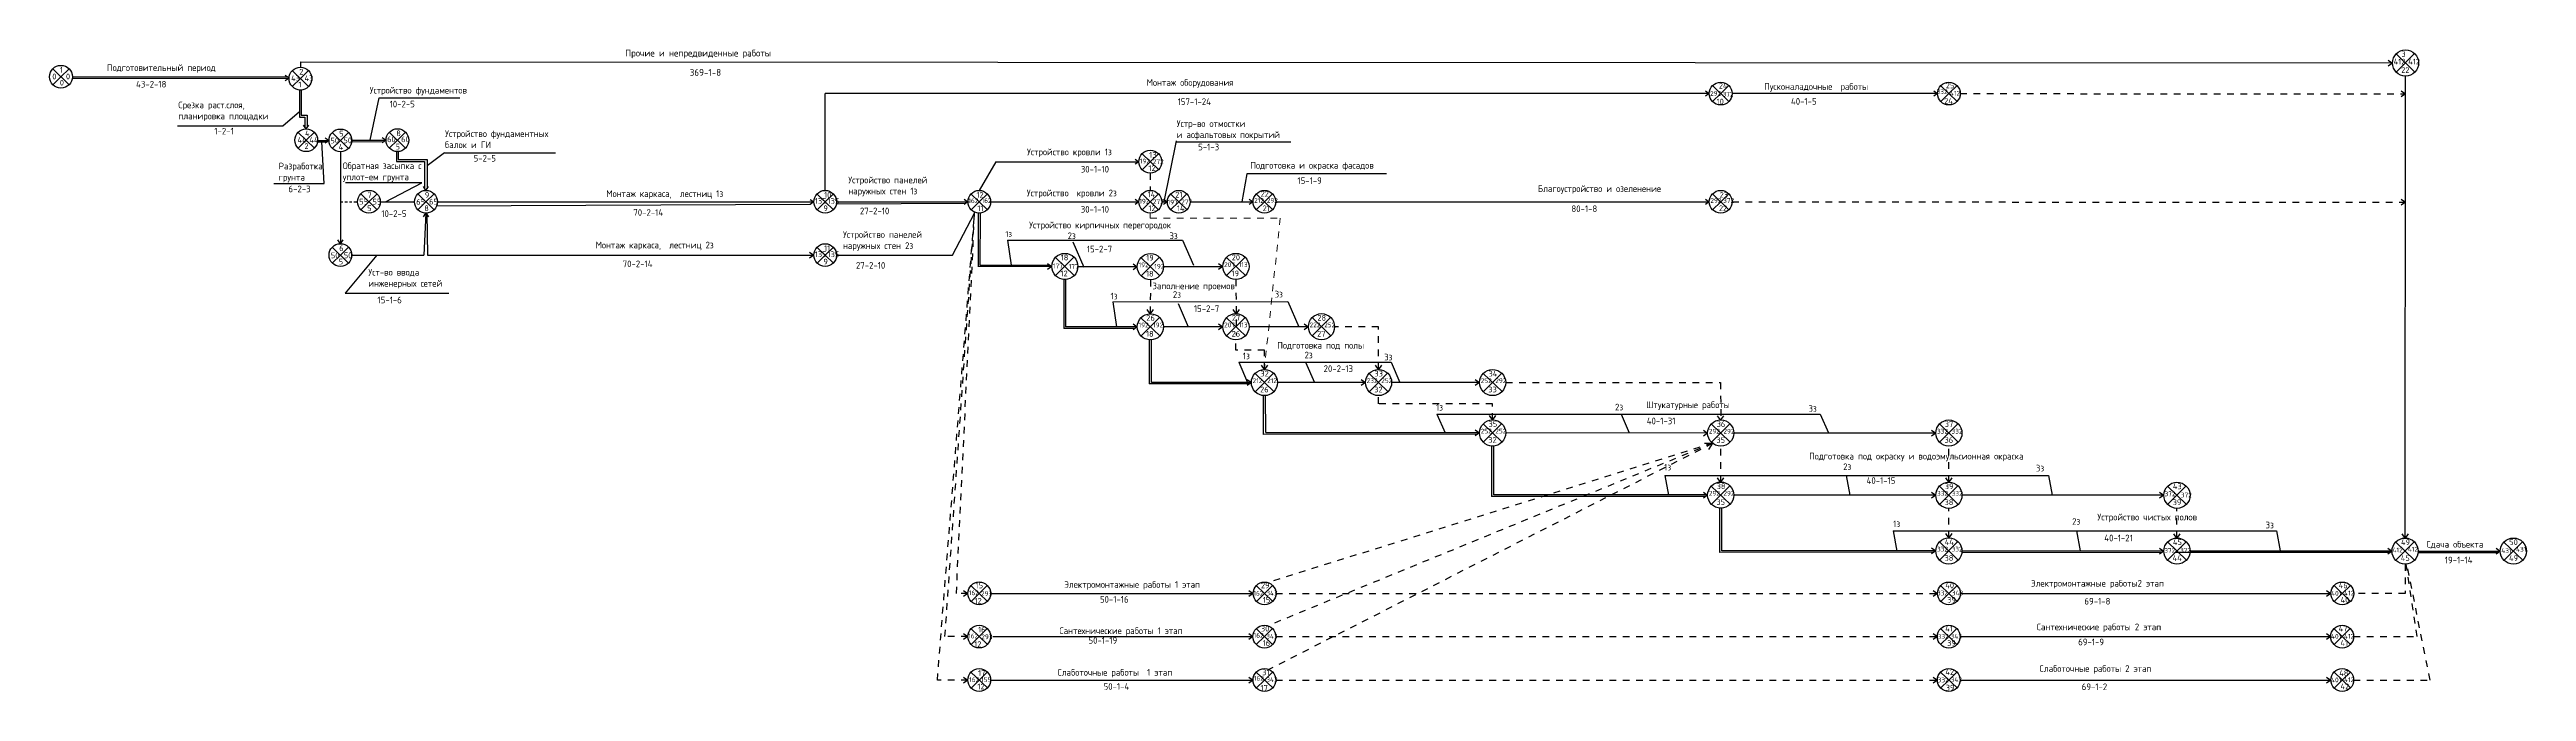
# Model space of a CAD drawing. Header units: millimetres. Extents: x -782 to 10910, y 3841 to 13237.
# Drawn here: x 8793 to 9536, y 7900 to 8092 of the extents above; entities that cross this region are included whole.
import ezdxf

# ---------------------------------------------------------------- set-up
doc = ezdxf.new("R2010")
doc.units = ezdxf.units.MM
doc.linetypes.add('JIS_02_0.7', pattern=[1.35, 0.75, -0.6])
doc.linetypes.add('KL', pattern=[4, 2, -2])
doc.layers.add('A0-08', color=101, linetype='Continuous')
doc.styles.add('GOST-2.304_Type-B', font='GOST_Common.ttf')

msp = doc.modelspace()

# ---------------------------------------------------------------- linework, layer by layer
at = {"lineweight": 25}
for p, q in [((9499.514686, 7945.8394), (9499.613996, 8084.27061)), ((9025.792884, 8050.01391), (9025.801592, 8079.027456)), ((8880.445217, 8061.570242), (8880.445217, 8034.043292)), ((8911.607261, 8061.285545), (8906.415188, 8057.350959)), ((9076.960741, 8058.611045), (9071.962142, 8050.01391)), ((9127.383886, 8046.593965), (9131.163694, 8064.89819)), ((9130.935962, 8064.588092), (9165.405943, 8064.588092)), ((8904.883583, 8052.258515), (8882.009809, 8052.258515)), ((8893.972389, 8046.598053), (8904.883583, 8052.258515)), ((8892.415025, 8046.598454), (8902.67486, 8046.595814)), ((8906.094805, 8043.175868), (8905.412134, 8030.554805)), ((8906.365886, 8043.186629), (8906.588725, 8030.581837)), ((9063.916727, 8030.609838), (9070.597173, 8043.218388)), ((9075.382087, 8046.593965), (9119.83981, 8046.593965)), ((9126.6797, 8046.593965), (9128.390455, 8046.593965)), ((9135.231127, 8046.593965), (9154.074664, 8046.593965)), ((9160.914554, 8046.593965), (9290.87194, 8046.593965)), ((8891.412424, 8030.599339), (8881.837174, 8019.206454)), ((8906.588725, 8030.583165), (9022.37321, 8030.566743)), ((9029.212829, 8030.609838), (9063.916727, 8030.609838)), ((8881.837174, 8019.206454), (8912.91062, 8019.206454)), ((9145.023769, 8009.141694), (9127.216663, 8009.12777)), ((9170.672829, 8009.158145), (9152.86678, 8009.144655)), ((9123.613197, 7992.491931), (9123.583153, 8005.217624)), ((9187.772515, 7992.441081), (9161.416068, 7992.433439)), ((9221.964128, 7992.433727), (9195.615519, 7992.43377)), ((9157.855935, 7977.47167), (9157.825867, 7988.526698)), ((9290.370865, 7977.289041), (9229.81497, 7977.328204)), ((9358.769785, 7977.277146), (9298.213872, 7977.293423)), ((9226.253844, 7958.743418), (9226.224241, 7973.421635)), ((9294.652065, 7942.009012), (9294.622614, 7954.783604)), ((9358.769238, 7958.65101), (9298.213344, 7958.690173)), ((9427.168159, 7958.639115), (9366.612246, 7958.655392)), ((9427.167612, 7941.916604), (9366.611717, 7941.955767)), ((9495.566532, 7941.904709), (9435.010619, 7941.920985)), ((9503.390864, 7941.535914), (9527.485319, 7941.535914)), ((9503.409521, 7941.917985), (9528.015446, 7941.917985)), ((9366.111225, 7929.241345), (9477.224163, 7929.241345)), ((9366.078735, 7916.298796), (9477.191674, 7916.298796)), ((9366.096437, 7903.281744), (9477.209376, 7903.281744))]:
    msp.add_line(p, q, dxfattribs=at)
at = {"linetype": 'Continuous'}
for p, q in [((8868.727858, 8072.558384), (8870.505076, 8072.558569)), ((8870.505085, 8072.55393), (8870.512022, 8068.934997)), ((9290.87194, 8079.027456), (9025.801592, 8079.027456)), ((9359.27137, 8079.027456), (9297.71183, 8079.027456)), ((9359.27137, 8079.027456), (9297.71183, 8079.027456)), ((8868.227282, 8071.942564), (8869.749056, 8071.942564)), ((8869.749054, 8071.942736), (8869.793062, 8069.028797)), ((8873.604828, 8064.990187), (8877.025272, 8064.990187)), ((8883.8643, 8065.066985), (8894.124997, 8065.066985)), ((8883.8643, 8065.066985), (8894.124997, 8065.066985)), ((8875.621394, 8052.085337), (8874.836004, 8064.587138)), ((8897.264787, 8058.639884), (8905.657656, 8058.636007)), ((8897.765442, 8059.23523), (8906.413687, 8059.247202)), ((8905.657656, 8058.636007), (8905.701664, 8050.574876)), ((8906.413687, 8059.247202), (8906.420624, 8050.481077)), ((9076.960741, 8058.611045), (9119.83981, 8058.611045)), ((8909.514413, 8046.547761), (9022.373251, 8046.547761)), ((8909.514413, 8046.547761), (9022.373251, 8046.547761)), ((9029.212829, 8046.593965), (9068.925221, 8046.593965)), ((9029.212829, 8046.593965), (9068.542197, 8046.593965)), ((9118.471832, 8046.593965), (9119.83981, 8046.593965)), ((9127.023258, 8046.593965), (9128.391237, 8046.593965)), ((9152.706686, 8046.593965), (9154.074664, 8046.593965)), ((9289.503962, 8046.593965), (9290.87194, 8046.593965)), ((8883.865162, 8030.623347), (8905.412134, 8030.554805)), ((9093.610479, 8027.144518), (9071.673846, 8027.178629)), ((9072.18735, 8027.62156), (9093.208304, 8027.58794)), ((9119.373653, 8027.145255), (9101.566754, 8027.145013)), ((9127.216552, 8027.174932), (9144.970798, 8027.226668)), ((9118.749867, 8008.675823), (9097.372987, 8008.675616)), ((9119.373656, 8009.119257), (9097.853923, 8009.125885)), ((9153.027078, 7992.04604), (9122.893983, 7992.022098)), ((9153.482108, 7992.492027), (9123.613175, 7992.491931)), ((9221.434072, 7976.946133), (9157.136761, 7976.895047)), ((9221.880862, 7977.386557), (9157.855943, 7977.381449)), ((9289.832445, 7958.308102), (9225.535134, 7958.257016)), ((9290.279236, 7958.748526), (9226.254316, 7958.743418)), ((9358.230819, 7941.573695), (9293.933508, 7941.522609)), ((9358.677609, 7942.01412), (9294.65269, 7942.009012)), ((9426.629724, 7941.534532), (9366.583169, 7941.483446)), ((9495.028623, 7941.535914), (9430.731312, 7941.484828))]:
    msp.add_line(p, q, dxfattribs=at)
at = {"linetype": 'KL', "lineweight": 25}
for p, q in [((9366.11126, 8079.027456), (9499.602594, 8078.937631)), ((9123.259755, 8055.1911), (9123.259755, 8050.01391)), ((9059.422197, 7903.281744), (9070.604861, 8043.454887)), ((9061.702151, 7916.313737), (9070.604861, 8043.454887)), ((9065.122197, 7929.239345), (9070.604861, 8043.454887)), ((9297.71183, 8046.593965), (9499.580739, 8046.45813)), ((9123.295158, 8023.223803), (9123.261272, 8013.045929)), ((9148.944746, 8023.305172), (9148.990385, 8006.674516)), ((9191.660128, 8009.158135), (9178.51584, 8009.158135)), ((9191.660128, 7996.355136), (9191.660128, 8009.158135)), ((9148.945275, 8002.147981), (9148.945275, 8005.220179)), ((9157.460677, 8002.147981), (9148.945275, 8002.147981)), ((9157.460677, 7996.355136), (9157.460677, 8002.147981)), ((9229.814923, 7992.43371), (9294.258481, 7992.43371)), ((9294.258481, 7992.43371), (9294.292367, 7981.215982)), ((9191.694014, 7986.006229), (9191.694014, 7988.512271)), ((9225.873971, 7986.006229), (9191.694014, 7986.006229)), ((9225.859579, 7981.249563), (9225.873971, 7986.006229)), ((9291.862227, 7974.216713), (9158.541196, 7919.548905)), ((9291.862227, 7974.216713), (9158.573675, 7932.48287)), ((9291.862227, 7974.216713), (9158.830493, 7906.429968)), ((9294.291979, 7962.611679), (9294.292367, 7973.372971)), ((9362.69089, 7962.577951), (9362.691168, 7973.368917)), ((9362.67242, 7945.899977), (9362.69074, 7954.73494)), ((9431.089361, 7945.892013), (9431.089642, 7954.730886)), ((9499.488016, 7937.99648), (9499.488016, 7929.23276)), ((9503.103722, 7916.298796), (9499.816859, 7938.010292)), ((9506.981523, 7903.281744), (9500.008282, 7938.031145)), ((9068.542151, 7929.239345), (9065.122151, 7929.239345)), ((9160.896806, 7929.234707), (9359.238845, 7929.234707)), ((9160.929284, 7929.23276), (9359.271324, 7929.23276)), ((9499.488016, 7929.23276), (9484.064043, 7929.23276)), ((9068.542151, 7916.313737), (9061.702151, 7916.313737)), ((9160.896806, 7916.300743), (9359.238845, 7916.300743)), ((9484.031564, 7916.298796), (9503.103722, 7916.298796)), ((9068.542151, 7903.281744), (9059.422151, 7903.281744)), ((9160.914508, 7903.283692), (9359.256548, 7903.283692)), ((9484.049266, 7903.281744), (9506.981523, 7903.281744))]:
    msp.add_line(p, q, dxfattribs=at)
for p, q in [((9152.180374, 8054.932494), (9150.717113, 8046.593965)), ((9194.085449, 8054.932494), (9152.180374, 8054.932494))]:
    msp.add_line(p, q)
at = {"linetype": 'KL', "lineweight": 20}
for p, q in [((9123.259755, 8043.17402), (9123.259755, 8041.695972)), ((9123.259755, 8041.695972), (9162.222354, 8041.695972)), ((9162.222354, 8041.695972), (9157.460677, 7996.355136))]:
    msp.add_line(p, q, dxfattribs=at)
at = {"layer": 'A0-08', "color": 0, "lineweight": 25}
for p, q in [((8868.462972, 8088.58942), (8868.461935, 8086.94146)), ((8868.473405, 8088.589414), (9495.678011, 8088.194592)), ((9496.790256, 8090.916574), (9502.431368, 8085.467658)), ((9496.808865, 8085.448524), (9502.345081, 8091.003163)), ((8794.196755, 8086.450378), (8799.116369, 8081.698379)), ((8794.212984, 8081.681691), (8796.656562, 8084.074378)), ((8796.656562, 8084.074378), (8799.10014, 8086.467065)), ((8800.04938, 8083.644481), (8864.81162, 8083.5071)), ((8800.076463, 8084.091641), (8864.471595, 8084.067801)), ((8865.041989, 8083.668407), (8863.921407, 8084.453047)), ((8865.041989, 8083.668407), (8863.921407, 8082.883767)), ((8866.002128, 8085.897514), (8870.921741, 8081.145515)), ((8866.018356, 8081.128828), (8868.461935, 8083.521514)), ((8868.227282, 8080.101569), (8868.227282, 8071.942564)), ((8868.461935, 8083.521514), (8870.905513, 8085.914201)), ((8868.727084, 8080.019083), (8868.727858, 8072.553759)), ((9291.832078, 8081.403455), (9296.751692, 8076.651456)), ((9360.231508, 8081.403455), (9365.151122, 8076.651456)), ((8863.146163, 8069.396788), (8868.227282, 8073.670927)), ((8889.355796, 8065.066985), (8892.074513, 8077.716645)), ((8892.074513, 8077.716645), (8916.241936, 8077.716645)), ((8831.623102, 8069.337025), (8863.146163, 8069.396788)), ((8867.725575, 8067.42456), (8872.645188, 8062.672561)), ((8867.741803, 8062.655874), (8870.185382, 8065.048561)), ((8870.185382, 8068.468506), (8869.400742, 8069.589088)), ((8870.185382, 8068.468506), (8870.970022, 8069.589088)), ((8870.185382, 8065.048561), (8872.62896, 8067.441247)), ((8873.604828, 8064.990187), (8877.025272, 8064.990187)), ((8877.98541, 8067.366187), (8882.905024, 8062.614187)), ((8878.001639, 8062.5975), (8880.445217, 8064.990187)), ((8880.445217, 8064.990187), (8882.888795, 8067.382874)), ((8895.085135, 8067.442984), (8900.004749, 8062.690985)), ((8895.101364, 8062.674298), (8897.544942, 8065.066985)), ((8897.544942, 8065.066985), (8899.988521, 8067.459671)), ((8873.572913, 8064.578819), (8876.464981, 8064.597867)), ((8883.842774, 8064.599511), (8893.564706, 8064.641511)), ((8897.262409, 8061.651698), (8897.264787, 8058.639884)), ((8897.762211, 8061.569212), (8897.76542, 8059.251321)), ((8911.607261, 8061.285545), (8944.89916, 8061.285545)), ((9120.799948, 8060.987045), (9125.719562, 8056.235046)), ((9120.816177, 8056.218359), (9123.259755, 8058.611045)), ((9123.259755, 8058.611045), (9125.703333, 8061.003732)), ((8860.477695, 8052.085337), (8875.621394, 8052.085337)), ((8906.094805, 8050.015759), (8905.310165, 8051.136341)), ((8906.094805, 8050.015759), (8906.879445, 8051.136341)), ((8886.535273, 8048.975334), (8891.454887, 8044.223335)), ((8886.551501, 8044.206648), (8888.99508, 8046.599334)), ((8888.99508, 8046.599334), (8891.438658, 8048.992021)), ((8903.634998, 8048.971813), (8908.554612, 8044.219814)), ((8903.651227, 8044.203127), (8906.094805, 8046.595814)), ((8906.094805, 8046.595814), (8908.538383, 8048.9885)), ((8909.11664, 8045.373627), (9021.397125, 8045.864271)), ((9023.333077, 8048.969965), (9028.25269, 8044.217965)), ((9023.349305, 8044.201278), (9025.792884, 8046.593965)), ((9025.792884, 8046.593965), (9028.236462, 8048.986652)), ((9029.166346, 8046.032029), (9067.981906, 8046.201645)), ((9069.502335, 8048.969965), (9074.421949, 8044.217965)), ((9069.518564, 8044.201278), (9071.962142, 8046.593965)), ((9071.698735, 8043.184752), (9071.673793, 8027.144306)), ((9071.962142, 8046.593965), (9074.405721, 8048.986652)), ((9072.212241, 8043.184785), (9072.187294, 8027.586578)), ((9120.799948, 8048.969965), (9125.719562, 8044.217965)), ((9120.816177, 8044.201278), (9123.259755, 8046.593965)), ((9123.259755, 8046.593965), (9125.703333, 8048.986652)), ((9129.351375, 8048.969965), (9134.270989, 8044.217965)), ((9129.367603, 8044.201278), (9131.811182, 8046.593965)), ((9131.811182, 8046.593965), (9134.25476, 8048.986652)), ((9155.034802, 8048.969965), (9159.954416, 8044.217965)), ((9155.051031, 8044.201278), (9157.494609, 8046.593965)), ((9157.494609, 8046.593965), (9159.938188, 8048.986652)), ((9291.832078, 8048.969965), (9296.751692, 8044.217965)), ((9291.848306, 8044.201278), (9294.291885, 8046.593965)), ((9294.291885, 8046.593965), (9296.735463, 8048.986652)), ((8877.98541, 8032.999346), (8882.905024, 8028.247347)), ((8878.001639, 8028.23066), (8880.445217, 8030.623347)), ((8880.445217, 8034.043292), (8879.660577, 8035.163874)), ((8880.445217, 8034.043292), (8881.229857, 8035.163874)), ((8880.445217, 8030.623347), (8882.888795, 8033.016033)), ((9023.333077, 8032.985838), (9028.25269, 8028.233839)), ((9023.349305, 8028.217152), (9025.792884, 8030.609838)), ((9025.792884, 8030.609838), (9028.236462, 8033.002525)), ((9080.450072, 8035.131574), (9132.945198, 8035.147759)), ((9080.450072, 8035.131574), (9081.540181, 8027.587575)), ((9094.825542, 8029.951125), (9100.466655, 8024.50221)), ((9094.844151, 8024.483076), (9100.380367, 8030.037714)), ((9100.085899, 8034.574793), (9103.370747, 8027.029893)), ((9120.474602, 8029.869766), (9126.115714, 8024.420851)), ((9120.493211, 8024.401716), (9126.029427, 8029.956355)), ((9132.945198, 8035.147759), (9136.230046, 8027.602859)), ((9146.12419, 8029.951135), (9151.765303, 8024.50222)), ((9146.142799, 8024.483085), (9151.679015, 8030.037724)), ((9097.356219, 8023.374655), (9097.372987, 8008.675616)), ((9097.837552, 8023.342678), (9097.856422, 8009.125884)), ((9111.996563, 8016.665193), (9164.491689, 8016.681378)), ((9111.996563, 8016.665193), (9113.086672, 8009.121194)), ((9131.63239, 8016.108412), (9134.669038, 8009.133597)), ((9164.491689, 8016.681378), (9167.776538, 8009.136478)), ((9120.474602, 8011.849161), (9126.115714, 8006.400245)), ((9120.493211, 8006.381111), (9126.029427, 8011.93575)), ((9146.124719, 8011.866142), (9151.765831, 8006.417226)), ((9146.143328, 8006.398092), (9151.679544, 8011.952731)), ((9171.773779, 8011.882593), (9177.414891, 8006.433677)), ((9171.792387, 8006.414543), (9177.328603, 8011.969182)), ((9122.877254, 8005.35343), (9122.887846, 7992.022093)), ((9149.781365, 7998.519247), (9195.437519, 7998.533323)), ((9149.781365, 7998.519247), (9152.434314, 7992.425743)), ((9169.800891, 7998.525419), (9172.453841, 7992.431915)), ((9195.437519, 7998.533323), (9198.090469, 7992.439819)), ((9154.674007, 7995.158235), (9160.315119, 7989.709319)), ((9154.692615, 7989.690185), (9160.228831, 7995.244823)), ((9188.873458, 7995.158235), (9194.51457, 7989.709319)), ((9188.892066, 7989.690185), (9194.428282, 7995.244823)), ((9223.072862, 7995.158167), (9228.713974, 7989.709252)), ((9223.09147, 7989.690117), (9228.627686, 7995.244756)), ((9157.119968, 7988.662503), (9157.136761, 7976.895047)), ((9209.179159, 7982.950236), (9324.133218, 7982.96642)), ((9209.179159, 7982.950236), (9211.630226, 7977.32043)), ((9223.072909, 7980.052662), (9228.714021, 7974.603746)), ((9223.091517, 7974.584612), (9228.627733, 7980.13925)), ((9264.391435, 7982.958009), (9266.842502, 7977.328204)), ((9291.471811, 7980.018935), (9297.112923, 7974.570019)), ((9291.490419, 7974.550885), (9297.026635, 7980.105523)), ((9324.133218, 7982.96642), (9326.584285, 7977.336615)), ((9359.870713, 7980.01488), (9365.511825, 7974.565965)), ((9359.889321, 7974.54683), (9365.425537, 7980.101469)), ((9225.518342, 7973.557441), (9225.535134, 7958.257016)), ((9277.577533, 7964.588337), (9392.531592, 7964.604522)), ((9277.577533, 7964.588337), (9278.667412, 7958.677769)), ((9291.471282, 7961.414631), (9297.112394, 7955.965715)), ((9291.489891, 7955.946581), (9297.026107, 7961.501219)), ((9331.930447, 7964.59599), (9333.020327, 7958.685422)), ((9359.870184, 7961.380904), (9365.511296, 7955.931988)), ((9359.888793, 7955.912854), (9365.425009, 7961.467492)), ((9392.531592, 7964.604522), (9393.621471, 7958.693954)), ((9428.269086, 7961.376849), (9433.910198, 7955.927934)), ((9428.287695, 7955.908799), (9433.823911, 7961.463438)), ((9293.916715, 7954.91941), (9293.933508, 7941.522609)), ((9345.975906, 7947.959513), (9460.929965, 7947.975698)), ((9345.975906, 7947.959513), (9347.066016, 7941.943363)), ((9400.922455, 7947.967249), (9402.012565, 7941.951099)), ((9460.929965, 7947.975698), (9462.020075, 7941.959548)), ((9359.869656, 7944.680225), (9365.510768, 7939.231309)), ((9359.888264, 7939.212175), (9365.42448, 7944.766813)), ((9428.268558, 7944.646497), (9433.90967, 7939.197582)), ((9428.287166, 7939.178447), (9433.823382, 7944.733086)), ((9496.66746, 7944.642443), (9502.308572, 7939.193527)), ((9496.686068, 7939.174393), (9502.222284, 7944.729032)), ((9529.124156, 7944.642443), (9534.765268, 7939.193527)), ((9529.142764, 7939.174393), (9534.67898, 7944.729032)), ((9069.502289, 7931.615345), (9074.421903, 7926.863345)), ((9071.962096, 7929.239345), (9074.405674, 7931.632032)), ((9155.049532, 7931.608759), (9159.969146, 7926.85676)), ((9157.509339, 7929.23276), (9159.952917, 7931.625447)), ((9360.231462, 7931.608759), (9365.151076, 7926.85676)), ((9362.691269, 7929.23276), (9365.134847, 7931.625447)), ((9478.184291, 7931.608759), (9483.103905, 7926.85676)), ((9480.644098, 7929.23276), (9483.087676, 7931.625447)), ((9069.518518, 7926.846658), (9071.962096, 7929.239345)), ((9075.382039, 7929.24288), (9154.089409, 7929.242982)), ((9155.065761, 7926.840073), (9157.509339, 7929.23276)), ((9360.24769, 7926.840073), (9362.691269, 7929.23276)), ((9478.200519, 7926.840073), (9480.644098, 7929.23276)), ((9069.502289, 7918.689736), (9074.421903, 7913.937737)), ((9071.962096, 7916.313737), (9074.405674, 7918.706423)), ((9155.017053, 7918.674795), (9159.936667, 7913.922796)), ((9157.47686, 7916.298796), (9159.920439, 7918.691482)), ((9360.198983, 7918.674795), (9365.118597, 7913.922796)), ((9362.65879, 7916.298796), (9365.102368, 7918.691482)), ((9478.151812, 7918.674795), (9483.071426, 7913.922796)), ((9480.611619, 7916.298796), (9483.055197, 7918.691482)), ((9069.518518, 7913.92105), (9071.962096, 7916.313737)), ((9076.060101, 7916.335354), (9154.056915, 7916.298246)), ((9155.033282, 7913.906109), (9157.47686, 7916.298796)), ((9360.215212, 7913.906109), (9362.65879, 7916.298796)), ((9478.168041, 7913.906109), (9480.611619, 7916.298796)), ((9069.502289, 7905.657744), (9074.421903, 7900.905745)), ((9069.518518, 7900.889058), (9071.962096, 7903.281744)), ((9071.962096, 7903.281744), (9074.405674, 7905.674431)), ((9075.382041, 7903.281744), (9154.074618, 7903.281744)), ((9155.034756, 7905.657744), (9159.95437, 7900.905745)), ((9155.050984, 7900.889058), (9157.494563, 7903.281744)), ((9157.494563, 7903.281744), (9159.938141, 7905.674431)), ((9360.216685, 7905.657744), (9365.136299, 7900.905745)), ((9360.232914, 7900.889058), (9362.676492, 7903.281744)), ((9362.676492, 7903.281744), (9365.12007, 7905.674431)), ((9478.169514, 7905.657744), (9483.089128, 7900.905745)), ((9478.185743, 7900.889058), (9480.629321, 7903.281744)), ((9480.629321, 7903.281744), (9483.0729, 7905.674431))]:
    msp.add_line(p, q, dxfattribs=at)
at = {"layer": 'A0-08', "color": 0, "linetype": 'JIS_02_0.7', "lineweight": 25}
msp.add_line((8880.445217, 8046.597835), (8885.575135, 8046.596881), dxfattribs=at)
at = {"layer": 'A0-08', "color": 0, "lineweight": 25}
for points in [[(9494.404387, 8089.086393), (9495.68931, 8088.18668), (9494.404387, 8087.286967)], [(9289.751358, 8079.812096), (9290.87194, 8079.027456), (9289.751358, 8078.242816)], [(9291.848306, 8076.634769), (9294.291885, 8079.027456), (9296.735463, 8081.420142)], [(9358.150788, 8079.812096), (9359.27137, 8079.027456), (9358.150788, 8078.242816)], [(9360.247737, 8076.634769), (9362.691315, 8079.027456), (9365.134893, 8081.420142)], [(9498.317671, 8079.837344), (9499.602594, 8078.937631), (9498.317671, 8078.037917)], [(8875.90469, 8065.774827), (8877.025272, 8064.990187), (8875.90469, 8064.205547)], [(8893.004415, 8065.851625), (8894.124997, 8065.066985), (8893.004415, 8064.282345)], [(9118.719228, 8059.395685), (9119.83981, 8058.611045), (9118.719228, 8057.826405)], [(8905.310165, 8042.055286), (8906.094805, 8043.175868), (8906.879445, 8042.055286)], [(8905.310165, 8042.055286), (8906.094805, 8043.175868), (8906.879445, 8042.055286)], [(9021.252669, 8047.332401), (9022.373251, 8046.547761), (9021.252669, 8045.763121)], [(9067.421615, 8047.378605), (9068.542197, 8046.593965), (9067.421615, 8045.809325)], [(9118.719228, 8047.378605), (9119.83981, 8046.593965), (9118.719228, 8045.809325)], [(9127.270655, 8047.378605), (9128.391237, 8046.593965), (9127.270655, 8045.809325)], [(9152.954082, 8047.378605), (9154.074664, 8046.593965), (9152.954082, 8045.809325)], [(9289.751358, 8047.378605), (9290.87194, 8046.593965), (9289.751358, 8045.809325)], [(9498.295815, 8047.357843), (9499.580739, 8046.45813), (9498.295815, 8045.558416)], [(9021.088015, 8031.509552), (9022.372938, 8030.609838), (9021.088015, 8029.710125)], [(9092.441104, 8028.125139), (9093.726028, 8027.225426), (9092.441104, 8026.325712)], [(9118.088729, 8028.044978), (9119.373653, 8027.145265), (9118.088729, 8026.245552)], [(9143.738317, 8028.126347), (9145.023241, 8027.226634), (9143.738317, 8026.326921)], [(9124.161032, 8014.33092), (9123.261319, 8013.045996), (9122.361606, 8014.33092)], [(9149.867634, 8014.315772), (9148.967921, 8013.030849), (9148.068207, 8014.315772)], [(9118.088733, 8010.01898), (9119.373656, 8009.119267), (9118.088733, 8008.219554)], [(9143.738846, 8010.041407), (9145.023769, 8009.141694), (9143.738846, 8008.241981)], [(9169.387905, 8010.057858), (9170.672829, 8009.158145), (9169.387905, 8008.258432)], [(9152.288137, 7993.328054), (9153.573061, 7992.428341), (9152.288137, 7991.528628)], [(9158.360437, 7997.639993), (9157.460723, 7996.35507), (9156.56101, 7997.639993)], [(9186.487588, 7993.328054), (9187.772512, 7992.428341), (9186.487588, 7991.528628)], [(9192.559888, 7997.639993), (9191.660174, 7996.35507), (9190.760461, 7997.639993)], [(9220.686992, 7993.327987), (9221.971916, 7992.428274), (9220.686992, 7991.52856)], [(9220.687039, 7978.222481), (9221.971963, 7977.322768), (9220.687039, 7976.423055)], [(9226.759339, 7982.534421), (9225.859625, 7981.249497), (9224.959912, 7982.534421)], [(9289.085941, 7978.188754), (9290.370865, 7977.289041), (9289.085941, 7976.389328)], [(9295.158241, 7982.500693), (9294.258527, 7981.21577), (9293.358814, 7982.500693)], [(9357.484843, 7978.1847), (9358.769767, 7977.284987), (9357.484843, 7976.385273)], [(9289.456403, 7974.248197), (9291.862227, 7974.216713), (9290.595493, 7972.319861)], [(9295.157712, 7963.89639), (9294.257999, 7962.611466), (9293.358286, 7963.89639)], [(9363.556614, 7963.862662), (9362.656901, 7962.577739), (9361.757187, 7963.862662)], [(9289.085413, 7959.58445), (9290.370336, 7958.684737), (9289.085413, 7957.785024)], [(9357.484315, 7959.550723), (9358.769238, 7958.65101), (9357.484315, 7957.751297)], [(9425.883216, 7959.546669), (9427.16814, 7958.646956), (9425.883216, 7957.747242)], [(9363.556086, 7947.161983), (9362.656372, 7945.877059), (9361.756659, 7947.161983)], [(9431.954988, 7947.128256), (9431.055274, 7945.843332), (9430.155561, 7947.128256)], [(9500.35389, 7947.124202), (9499.454176, 7945.839278), (9498.554463, 7947.124202)], [(9357.483786, 7942.850044), (9358.76871, 7941.950331), (9357.483786, 7941.050617)], [(9425.882688, 7942.816317), (9427.167612, 7941.916604), (9425.882688, 7941.01689)], [(9494.28159, 7942.812263), (9495.566514, 7941.912549), (9494.28159, 7941.012836)], [(9526.738286, 7942.812263), (9528.02321, 7941.912549), (9526.738286, 7941.012836)], [(9067.257227, 7930.139058), (9068.542151, 7929.239345), (9067.257227, 7928.339632)], [(9152.80447, 7930.132473), (9154.089394, 7929.23276), (9152.80447, 7928.333047)], [(9357.953921, 7930.132473), (9359.238845, 7929.23276), (9357.953921, 7928.333047)], [(9475.93924, 7930.141058), (9477.224163, 7929.241345), (9475.93924, 7928.341632)], [(9067.257227, 7917.21345), (9068.542151, 7916.313737), (9067.257227, 7915.414023)], [(9152.771992, 7917.19796), (9154.056915, 7916.298246), (9152.771992, 7915.398533)], [(9357.953921, 7917.198509), (9359.238845, 7916.298796), (9357.953921, 7915.399082)], [(9475.90675, 7917.198509), (9477.191674, 7916.298796), (9475.90675, 7915.399082)], [(9067.257227, 7904.181458), (9068.542151, 7903.281744), (9067.257227, 7902.382031)], [(9152.789694, 7904.181458), (9154.074618, 7903.281744), (9152.789694, 7902.382031)], [(9357.971623, 7904.181458), (9359.256547, 7903.281744), (9357.971623, 7902.382031)], [(9475.924452, 7904.181458), (9477.209376, 7903.281744), (9475.924452, 7902.382031)]]:
    msp.add_lwpolyline(points, dxfattribs=at)
for centre, radius in [((8796.656562, 8084.074378), 3.419945), ((9499.610812, 8088.192116), 3.921506), ((8868.461935, 8083.521514), 3.419945), ((9294.291885, 8079.027456), 3.419945), ((9362.691315, 8079.027456), 3.419945), ((8870.185382, 8065.048561), 3.419945), ((8880.445217, 8064.990187), 3.419945), ((8897.544942, 8065.066985), 3.419945), ((9123.259755, 8058.611045), 3.419945), ((8888.99508, 8046.599334), 3.419945), ((8906.094805, 8046.595814), 3.419945), ((9025.792884, 8046.593965), 3.419945), ((9071.962142, 8046.593965), 3.419945), ((9123.259755, 8046.593965), 3.419945), ((9131.811182, 8046.593965), 3.419945), ((9157.494609, 8046.593965), 3.419945), ((9294.291885, 8046.593965), 3.419945), ((8880.445217, 8030.623347), 3.419945), ((9025.792884, 8030.609838), 3.419945), ((9097.646098, 8027.226668), 3.921506), ((9123.295158, 8027.145308), 3.921506), ((9148.944746, 8027.226677), 3.921506), ((9123.295158, 8009.124703), 3.921506), ((9148.945275, 8009.141684), 3.921506), ((9174.594335, 8009.158135), 3.921506), ((9157.494563, 7992.433777), 3.921506), ((9191.694014, 7992.433777), 3.921506), ((9225.893418, 7992.43371), 3.921506), ((9225.893465, 7977.328204), 3.921506), ((9294.292367, 7977.294477), 3.921506), ((9362.691269, 7977.290422), 3.921506), ((9294.291838, 7958.690173), 3.921506), ((9362.69074, 7958.656446), 3.921506), ((9431.089642, 7958.652391), 3.921506), ((9362.690212, 7941.955767), 3.921506), ((9431.089114, 7941.92204), 3.921506), ((9499.488016, 7941.917985), 3.921506), ((9531.944712, 7941.917985), 3.921506), ((9071.962096, 7929.239345), 3.419945), ((9157.509339, 7929.23276), 3.419945), ((9362.691269, 7929.23276), 3.419945), ((9480.644098, 7929.23276), 3.419945), ((9071.962096, 7916.313737), 3.419945), ((9157.47686, 7916.298796), 3.419945), ((9362.65879, 7916.298796), 3.419945), ((9480.611619, 7916.298796), 3.419945), ((9071.962096, 7903.281744), 3.419945), ((9157.494563, 7903.281744), 3.419945), ((9362.676492, 7903.281744), 3.419945), ((9480.629321, 7903.281744), 3.419945)]:
    msp.add_circle(centre, radius, dxfattribs=at)

# ---------------------------------------------------------------- texts
at = {"layer": 'A0-08', "color": 0, "lineweight": 25, "attachment_point": 1, "style": 'GOST-2.304_Type-B'}
for s, width, heights, insert, char_height in [('Подготовительный период', 43.01416096, [0], (8810.447962, 8087.8068), 2), ('Прочие и непредвиденные работы', 71.87617414, [0], (8965.875993, 8092.207329), 2.06692933), ('412', 2.49875162, [0], (9496.047911, 8089.459109), 1.7099725), ('3', 1.8130959, [0], (9498.376505, 8091.721097), 1.709973), ('412', 2.5, [0], (9500.415076, 8089.459109), 1.7099725), ('0', 2.49875162, [0], (8794.060288, 8085.009105), 1.709973), ('1', 2.49875162, [0], (8796.3128, 8086.988171), 1.709973), ('0', 2.49875162, [0], (8796.3128, 8083.151551), 1.709973), ('0', 2.49875162, [0], (8798.156742, 8085.009105), 1.709973), ('43-2-18', 2.49875162, [0], (8819.185625, 8082.841369), 2), ('43', 2.49875162, [0], (8865.644996, 8084.456242), 1.7099725), ('1', 2.49875162, [0], (8867.839769, 8082.598687), 1.709973), ('2', 2.49875162, [0], (8868.118172, 8086.435307), 1.709973), ('43', 2.65436947, [0], (8869.692613, 8084.456242), 1.7099725), ('Устройство фундаментов ', 45.23679121, [0], (8889.222034, 8081.038212), 2), ('369-1-8', 2.49875162, [0], (8985.171459, 8086.392076), 2.0669293), ('Монтаж оборудования', 49.14407474, [0], (9122.180536, 8083.352488), 2), ('24', 2.49875162, [0], (9293.720458, 8082.244687), 1.7099725), ('Пусконаладочные  работы', 54.99662719, [0], (9307.300486, 8082.142191), 2), ('332', 2.5, [0], (9359.004428, 8080.334078), 1.425), ('25', 2.49875162, [0], (9361.770079, 8082.320987), 1.7099725), ('412', 2.5, [0], (9363.017993, 8079.845383), 1.425), ('22', 2.49875162, [0], (9498.303225, 8086.952053), 1.7099725), ('Срезка раст.слоя, \\Pпланировка площадки', 55.30931867, [0], (8831.858406, 8076.640579), 2), ('10-2-5', 2.5, [0], (8895.205486, 8076.871401), 2), ('157-1-24', 2.78595096, [0], (9131.472098, 8077.602065), 2), ('292', 2.49875162, [0], (9291.088115, 8079.76463), 1.425), ('10', 2.49875162, [0], (9293.066787, 8077.488671), 1.7099725), ('372', 2.49875162, [0], (9294.823481, 8079.54798), 1.425), ('40-1-5', 2.5, [0], (9315.35342, 8077.692479), 2), ('24', 2.49875162, [0], (9361.280102, 8077.645633), 1.7099725), ('1-2-1', 2.5, [0], (8842.661374, 8068.769396), 2), ('44', 2.49875162, [0], (8867.586619, 8065.983288), 1.7099725), ('4', 2.49875162, [0], (8869.841619, 8067.962353), 1.709973), ('44', 2.49875162, [0], (8871.137058, 8065.980417), 1.7099725), ('50', 2.49875162, [0], (8877.437398, 8065.804201), 1.7099725), ('5', 2.49875162, [0], (8880.101455, 8067.903979), 1.709973), ('50', 2.92425387, [0], (8881.333591, 8065.860059), 1.7099725), ('60', 2.49875162, [0], (8894.437736, 8066.171929), 1.7099725), ('8', 2.49875162, [0], (8897.20118, 8067.980777), 1.709973), ('60', 2.49875162, [0], (8898.650772, 8066.171929), 1.7099725), ('Устройство фундаментных балок и ГИ', 32.70911594, [23.017347], (8911.812078, 8068.006615), 2), ('Устр-во отмостки \\Pи асфальтовых покрытий', 152.47651879, [0], (9131.163694, 8071.03008), 2), ('Разработка \\Pгрунта ', 45.23679121, [0], (8861.96149, 8058.300591), 2), ('2', 2.49875162, [0], (8869.668767, 8064.125733), 1.709973), ('4', 2.49875162, [0], (8879.927432, 8063.915217), 1.709973), ('Обратная засыпка с \\Pуплот-ем грунта', 42.08035445, [0], (8881.130884, 8058.389715), 2), ('5', 2.49875162, [0], (8896.997627, 8063.985525), 1.709973), ('5-2-5', 2.5, [0], (8920.393513, 8060.653258), 2), ('Устройство кровли 1з', 64.40717854, [0], (9086.290934, 8062.548734), 2), ('192', 2.49875162, [0], (9120.116637, 8059.513275), 1.425), ('13', 2.49875162, [0], (9122.915993, 8061.524838), 1.7099725), ('272', 3.00239732, [0], (9124.009669, 8059.345341), 1.425), ('5-1-3', 2.5, [0], (9137.62526, 8063.999384), 2), ('Подготовка и окраска фасадов', 152.47651879, [0], (9153.261475, 8058.52858), 2), ('6-2-3', 2.5, [0], (8864.874004, 8051.45305), 2), ('Устройство панелей наружных стен 1з', 29.68089405, [0], (9032.709802, 8054.147958), 2), ('Устройство  кровли 2з', 64.40717854, [0], (9086.229031, 8050.244034), 2), ('30-1-10', 1.99557045, [0], (9102.422274, 8057.362936), 2), ('12', 2.49875162, [0], (9122.712439, 8057.529586), 1.7099725), ('15-1-9', 2.80800115, [0], (9167.397164, 8053.938377), 2), ('Благоустройство и озеленение', 152.47651879, [0], (9239.468783, 8051.547994), 2), ('55', 2.49875162, [0], (8886.079376, 8047.499034), 1.7099725), ('5', 2.49875162, [0], (8888.477295, 8045.524365), 1.709973), ('7', 2.49875162, [0], (8888.538827, 8049.466728), 1.709973), ('55', 2.49875162, [0], (8890.071588, 8047.497977), 1.7099725), ('10-2-5', 2.5, [0], (8892.71569, 8044.05383), 2), ('65', 2.49875162, [0], (8903.175512, 8047.428317), 1.7099725), ('8', 2.49875162, [0], (8905.57702, 8045.520844), 1.709973), ('9', 2.49875162, [0], (8905.751043, 8049.509606), 1.709973), ('65', 2.49875162, [0], (8907.021498, 8047.503207), 1.7099725), ('Монтаж каркаса,  лестниц 1з', 112.02133955, [0], (8960.164068, 8050.032738), 2), ('70-2-14', 2.5, [0], (8968.267097, 8044.398455), 2), ('135', 2.49875162, [0], (9022.685678, 8047.69891), 1.7099725), ('9', 2.49875162, [0], (9025.245568, 8045.512506), 1.709973), ('10', 2.49875162, [0], (9025.449121, 8049.507757), 1.7099725), ('135', 3.00239732, [0], (9026.494282, 8047.69891), 1.7099725), ('27-2-10', 1.8130959, [0], (9036.217911, 8044.853536), 2), ('162', 2.49875162, [0], (9068.703509, 8047.631912), 1.425), ('12', 2.49875162, [0], (9071.144923, 8049.507757), 1.7099725), ('11', 2.49875162, [0], (9071.414827, 8045.512506), 1.7099725), ('162', 3.00239732, [0], (9072.663541, 8047.69891), 1.425), ('30-1-10', 1.99557045, [0], (9102.422274, 8045.345856), 2), ('192', 2.49875162, [0], (9119.962606, 8047.502168), 1.425), ('14', 2.49875162, [0], (9122.479163, 8049.675458), 1.7099725), ('12', 2.49875162, [0], (9122.712439, 8045.512506), 1.7099725), ('272', 3.00239732, [0], (9124.018996, 8047.337394), 1.425), ('197', 2.49875162, [0], (9128.447317, 8047.210762), 1.425), ('21', 2.49875162, [0], (9130.748835, 8049.581274), 1.7099725), ('14', 2.49875162, [0], (9131.263866, 8045.512506), 1.7099725), ('277', 3.00239732, [0], (9132.51258, 8047.280755), 1.425), ('212', 2.49875162, [0], (9154.387403, 8047.69891), 1.425), ('22', 2.49875162, [0], (9156.314307, 8049.80378), 1.7099725), ('21', 2.49875162, [0], (9156.947294, 8045.512506), 1.7099725), ('292', 3.00239732, [0], (9158.196007, 8047.69891), 1.425), ('80-1-8', 2.5, [0], (9249.524243, 8045.50739), 2), ('292', 2.49875162, [0], (9291.184679, 8047.69891), 1.425), ('22', 2.49875162, [0], (9293.744569, 8045.512506), 1.7099725), ('23', 2.49875162, [0], (9293.948123, 8049.507757), 1.7099725), ('372', 3.00239732, [0], (9294.993283, 8047.69891), 1.425), ('Устройство панелей наружных стен 2з', 29.68089405, [0], (9031.127467, 8037.793136), 2), ('1з', 10.51308256, [1.940502], (9079.805367, 8037.786294), 1.7099725), ('Устройство кирпичных перегородок', 52.26142591, [0], (9086.948437, 8040.650274), 2), ('2з', 10.51308256, [1.940502], (9098.477795, 8037.415595), 2), ('3з', 10.51308256, [1.940502], (9129.005088, 8037.419562), 2), ('50', 2.49875162, [0], (8877.579883, 8031.402868), 1.7099725), ('5', 2.49875162, [0], (8879.927432, 8029.548377), 1.709973), ('6', 2.49875162, [0], (8880.101455, 8033.537139), 1.709973), ('Монтаж каркаса,  лестниц 2з', 112.02133955, [0], (8956.973124, 8034.636934), 2), ('70-2-14', 2.5, [0], (8965.076154, 8029.002651), 2), ('135', 2.49875162, [0], (9022.685678, 8031.714783), 1.7099725), ('9', 2.49875162, [0], (9025.245568, 8029.528379), 1.709973), ('11', 2.49875162, [0], (9025.449121, 8033.523631), 1.7099725), ('135', 3.00239732, [0], (9026.494282, 8031.714783), 1.7099725), ('27-2-10', 1.49997592, [0], (9035.01025, 8028.532697), 2), ('177', 2.49875162, [0], (9094.045444, 8028.062678), 1.425), ('18', 1.8130959, [0], (9096.411791, 8030.755649), 1.7099725), ('177', 2.5, [0], (9098.795435, 8027.930858), 1.425), ('15-2-7', 1.99557045, [0], (9104.245262, 8033.428938), 2), ('192', 2.49875162, [0], (9119.732257, 8028.412301), 1.425), ('19', 2.49875162, [0], (9122.060851, 8030.67429), 1.7099725), ('192', 2.5, [0], (9124.451814, 8027.98403), 1.425), ('207', 2.49875162, [0], (9145.381846, 8028.49367), 1.425), ('20', 2.49875162, [0], (9147.676071, 8030.788856), 1.7099725), ('113', 2.5, [0], (9149.74901, 8028.49367), 1.425), ('Уст-во ввода \\Pинженерных сетей', 42.08035445, [0], (8888.814984, 8026.495722), 2), ('12', 2.49875162, [0], (9096.338511, 8025.986604), 1.7099725), ('18', 2.49875162, [0], (9121.987571, 8025.905245), 1.7099725), ('Заполнение проемов', 52.26142591, [0], (9123.894849, 8022.399096), 2), ('19', 2.49875162, [0], (9147.637159, 8025.986614), 1.7099725), ('15-1-6', 2.5, [0], (8891.574041, 8018.162197), 2), ('1з', 10.51308256, [1.940502], (9111.351858, 8019.319912), 2), ('2з', 10.51308256, [1.940502], (9130.024286, 8019.799096), 2), ('15-2-7', 1.99557045, [0], (9136.344267, 8015.573642), 2), ('3з', 10.51308256, [1.940502], (9160.551579, 8019.917278), 2), ('192', 2.49875162, [0], (9119.732257, 8010.391696), 1.425), ('18', 2.49875162, [0], (9121.987571, 8007.88464), 1.7099725), ('26', 1.8130959, [0], (9122.060851, 8012.653684), 1.7099725), ('192', 2.5, [0], (9124.099422, 8010.391696), 1.425), ('207', 2.49875162, [0], (9145.382374, 8010.408677), 1.425), ('26', 2.49875162, [0], (9147.637688, 8007.901621), 1.7099725), ('27', 2.49875162, [0], (9147.710967, 8012.670666), 1.7099725), ('113', 2.5, [0], (9149.749538, 8010.408677), 1.425), ('222', 2.49875162, [0], (9171.031434, 8010.425128), 1.425), ('27', 2.49875162, [0], (9173.286747, 8007.918072), 1.7099725), ('28', 2.49875162, [0], (9173.360027, 8012.687116), 1.7099725), ('252', 2.5, [0], (9175.398598, 8010.425128), 1.425), ('1з', 10.51308256, [1.940502], (9151.018599, 8001.412522), 2), ('Подготовка под полы', 52.26142591, [0], (9161.33915, 8004.595146), 2), ('2з', 10.51308256, [1.940502], (9169.520192, 8001.679388), 2), ('3з', 10.51308256, [1.940502], (9193.37843, 8001.04579), 2), ('212', 2.49875162, [0], (9153.931662, 7993.70077), 1.425), ('26', 2.49875162, [0], (9156.186975, 7991.193713), 1.7099725), ('32', 1.8130959, [0], (9156.260255, 7995.962758), 1.7099725), ('212', 2.5, [0], (9158.298826, 7993.70077), 1.425), ('20-2-13', 1.99557045, [0], (9175.236774, 7997.596807), 2), ('232', 2.49875162, [0], (9188.131113, 7993.70077), 1.425), ('32', 2.49875162, [0], (9190.386426, 7991.193713), 1.7099725), ('33', 1.8130959, [0], (9190.459706, 7995.962758), 1.7099725), ('252', 2.5, [0], (9192.498277, 7993.70077), 1.425), ('252', 2.49875162, [0], (9222.330517, 7993.700703), 1.425), ('33', 2.49875162, [0], (9224.58583, 7991.193646), 1.7099725), ('34', 1.8130959, [0], (9224.65911, 7995.962691), 1.7099725), ('292', 2.5, [0], (9226.697681, 7993.700703), 1.425), ('1з', 10.51308256, [1.940502], (9208.933688, 7986.024559), 2), ('2з', 10.51308256, [1.940502], (9262.596983, 7986.073954), 2), ('Штукатурные работы', 52.26142591, [0], (9271.914891, 7986.755338), 2), ('3з', 10.51308256, [1.940502], (9320.592342, 7985.657827), 2), ('252', 2.49875162, [0], (9222.330564, 7978.595197), 1.425), ('32', 2.49875162, [0], (9224.585877, 7976.08814), 1.7099725), ('35', 1.8130959, [0], (9224.659157, 7980.857185), 1.7099725), ('252', 2.5, [0], (9226.697728, 7978.595197), 1.425), ('40-1-31', 1.63376998, [0], (9272.114365, 7981.918852), 2), ('292', 2.49875162, [0], (9290.729466, 7978.56147), 1.425), ('35', 2.49875162, [0], (9292.984779, 7976.054413), 1.7099725), ('36', 1.8130959, [0], (9293.058059, 7980.823458), 1.7099725), ('292', 2.5, [0], (9295.09663, 7978.56147), 1.425), ('332', 2.49875162, [0], (9359.128368, 7978.557416), 1.425), ('36', 2.49875162, [0], (9361.383681, 7976.050359), 1.7099725), ('37', 1.8130959, [0], (9361.456961, 7980.819404), 1.7099725), ('332', 2.5, [0], (9363.495532, 7978.557416), 1.425), ('Подготовка под окраску и водоэмульсионная окраска', 70.16281827, [0], (9320.790119, 7971.368217), 2), ('1з', 10.51308256, [1.940502], (9277.34082, 7968.074161), 2), ('38', 1.8130959, [0], (9293.057531, 7962.219154), 1.7099725), ('2з', 10.51308256, [1.940502], (9331.004115, 7968.199366), 2), ('40-1-15', 1.63376998, [0], (9338.023808, 7964.059779), 2), ('39', 1.8130959, [0], (9361.456433, 7962.185427), 1.7099725), ('3з', 10.51308256, [1.940502], (9388.789089, 7967.772275), 2), ('43', 1.8130959, [0], (9429.855335, 7962.181373), 1.7099725), ('292', 2.49875162, [0], (9290.728937, 7959.957166), 1.425), ('35', 2.49875162, [0], (9292.984251, 7957.450109), 1.7099725), ('292', 2.5, [0], (9295.096102, 7959.957166), 1.425), ('332', 2.49875162, [0], (9359.127839, 7959.923439), 1.425), ('38', 2.49875162, [0], (9361.383153, 7957.416382), 1.7099725), ('332', 2.5, [0], (9363.495004, 7959.923439), 1.425), ('372', 2.49875162, [0], (9427.334041, 7959.780962), 1.425), ('39', 2.49875162, [0], (9429.782055, 7957.412328), 1.7099725), ('372', 2.5, [0], (9432.223892, 7959.426665), 1.425), ('1з', 10.51308256, [1.940502], (9345.993623, 7951.094532), 2), ('2з', 10.51308256, [1.940502], (9399.656919, 7951.797914), 2), ('Устройство чистых полов', 52.26142591, [0], (9407.215642, 7953.117851), 2), ('40-1-21', 1.63376998, [0], (9409.28808, 7946.837484), 2), ('3з', 10.51308256, [1.940502], (9457.652278, 7950.7278), 2), ('332', 2.49875162, [0], (9359.127311, 7943.22276), 1.425), ('38', 2.49875162, [0], (9361.382624, 7940.715703), 1.7099725), ('44', 1.8130959, [0], (9361.455904, 7945.484748), 1.7099725), ('332', 2.5, [0], (9363.494475, 7943.22276), 1.425), ('372', 2.49875162, [0], (9427.274271, 7942.830434), 1.425), ('44', 2.49875162, [0], (9429.781526, 7940.681976), 1.7099725), ('45', 1.8130959, [0], (9429.854806, 7945.451021), 1.7099725), ('372', 2.5, [0], (9431.990483, 7942.894088), 1.425), ('412', 2.49875162, [0], (9495.706997, 7942.95823), 1.425), ('45', 2.49875162, [0], (9498.180428, 7940.677922), 1.7099725), ('49', 1.8130959, [0], (9498.253708, 7945.446967), 1.7099725), ('412', 2.5, [0], (9500.292279, 7943.184978), 1.425), ('Сдача объекта', 80.36652912, [0], (9505.873199, 7944.980317), 2), ('19-1-14', 2.5, [0], (9511.376827, 7940.232374), 2), ('431', 2.49875162, [0], (9528.326274, 7942.772744), 1.425), ('49', 2.49875162, [0], (9530.637124, 7940.677922), 1.7099725), ('50', 1.8130959, [0], (9530.710404, 7945.446967), 1.7099725), ('431', 2.5, [0], (9532.748975, 7943.184978), 1.425), ('15', 2.49875162, [0], (9070.89776, 7932.489455), 1.7099725), ('Электромонтажные работы 1 этап', 80.36652912, [0], (9097.483095, 7932.908386), 2), ('29', 2.49875162, [0], (9156.445003, 7932.48287), 1.7099725), ('40', 2.49875162, [0], (9361.626933, 7932.48287), 1.7099725), ('Электромонтажные работы2 этап', 80.36652912, [0], (9387.320851, 7933.285787), 2), ('46', 2.49875162, [0], (9479.579762, 7932.48287), 1.7099725), ('162', 2.49875162, [0], (9068.826601, 7930.125804), 1.425), ('12', 2.49875162, [0], (9070.562769, 7927.869161), 1.7099725), ('293', 3.09909926, [0], (9072.482337, 7929.892273), 1.425), ('50-1-16', 2.5, [0], (9108.165968, 7928.447651), 2), ('162', 2.49875162, [0], (9154.173164, 7929.985063), 1.425), ('15', 2.49875162, [0], (9156.991554, 7928.15779), 1.7099725), ('343', 3.09909926, [0], (9158.055347, 7930.046774), 1.425), ('332', 2.49875162, [0], (9359.123579, 7930.078036), 1.425), ('39', 2.49875162, [0], (9362.173484, 7928.15779), 1.7099725), ('343', 3.09909926, [0], (9363.559065, 7930.082483), 1.425), ('69-1-8', 2.5, [0], (9403.333706, 7927.893873), 2), ('401', 2.49875162, [0], (9477.302999, 7929.962887), 1.425), ('40', 2.49875162, [0], (9480.126313, 7928.15779), 1.7099725), ('412', 3.09909926, [0], (9481.190106, 7930.046774), 1.425), ('162', 2.49875162, [0], (9068.658351, 7917.197645), 1.425), ('16', 2.49875162, [0], (9071.618334, 7919.227529), 1.7099725), ('293', 2.49875162, [0], (9072.60472, 7916.942977), 1.425), ('Сантехнические работы 1 этап', 64.1428666, [0], (9096.00131, 7919.047972), 2), ('162', 2.49875162, [0], (9154.240794, 7917.405096), 1.425), ('30', 2.49875162, [0], (9156.412524, 7919.548905), 1.7099725), ('343', 3.09909926, [0], (9158.022868, 7917.11281), 1.425), ('332', 2.49875162, [0], (9359.32528, 7917.062824), 1.425), ('41', 2.49875162, [0], (9361.594454, 7919.548905), 1.7099725), ('343', 3.09909926, [1.799971], (9363.204798, 7917.11281), 1.425), ('Сантехнические работы 2 этап', 63.26941387, [0], (9389.017912, 7920.20663), 2), ('401', 2.49875162, [0], (9477.276979, 7917.057873), 1.425), ('47', 2.49875162, [0], (9479.547283, 7919.548905), 1.7099725), ('412', 3.09909926, [0], (9481.157627, 7917.11281), 1.425), ('12', 2.49875162, [0], (9070.488302, 7914.870637), 1.7099725), ('50-1-19', 2.93449145, [0], (9104.733122, 7916.144408), 2), ('16', 2.49875162, [0], (9156.959075, 7915.223826), 1.7099725), ('39', 2.49875162, [0], (9362.141005, 7915.223826), 1.7099725), ('69-1-9', 2.5, [0], (9401.465456, 7915.685823), 2), ('41', 2.49875162, [0], (9480.093834, 7915.223826), 1.7099725), ('162', 2.49875162, [0], (9068.954277, 7904.095759), 1.425), ('12', 2.49875162, [0], (9071.444311, 7902.206775), 1.7099725), ('17', 2.49875162, [0], (9071.618334, 7906.195537), 1.7099725), ('155', 2.49875162, [0], (9072.508104, 7904.095759), 1.425), ('Слаботочные работы  1 этап', 37.0226036, [0], (9095.438536, 7906.579552), 2), ('50-1-4', 2.93449145, [0], (9109.255893, 7902.344965), 2), ('162', 2.49875162, [0], (9154.303855, 7904.512765), 1.425), ('17', 2.49875162, [0], (9156.333446, 7901.777497), 1.7099725), ('31', 2.49875162, [0], (9156.805341, 7906.429968), 1.7099725), ('343', 2.49875162, [0], (9158.040571, 7904.095759), 1.425), ('332', 2.49875162, [0], (9359.338409, 7904.025537), 1.425), ('42', 2.49875162, [0], (9361.644283, 7906.5422), 1.7099725), ('39', 2.49875162, [0], (9361.737155, 7901.856531), 1.7099725), ('343', 2.49875162, [0], (9363.2225, 7904.095759), 1.425), ('Слаботочные работы 2 этап', 39.89917952, [0], (9389.871052, 7907.724146), 2), ('69-1-2', 2.69457423, [0], (9402.525218, 7902.252184), 2), ('401', 2.49875162, [0], (9477.291272, 7904.025687), 1.425), ('48', 2.49875162, [0], (9479.728233, 7906.195537), 1.7099725), ('42', 2.49875162, [0], (9480.111536, 7902.206775), 1.7099725), ('412', 2.49875162, [0], (9481.175329, 7904.095759), 1.425)]:
    msp.add_mtext_dynamic_manual_height_columns(s, width=width, gutter_width=12.5, heights=heights, dxfattribs=dict(at, insert=insert, char_height=char_height))
at = {"layer": 'A0-08', "color": 0, "lineweight": 25, "insert": (8881.501062, 8031.460787), "char_height": 1.8076525, "width": 43.46957813, "attachment_point": 1, "style": 'GOST-2.304_Type-B'}
msp.add_mtext('50', dxfattribs=at)

doc.saveas('drawing.dxf')
